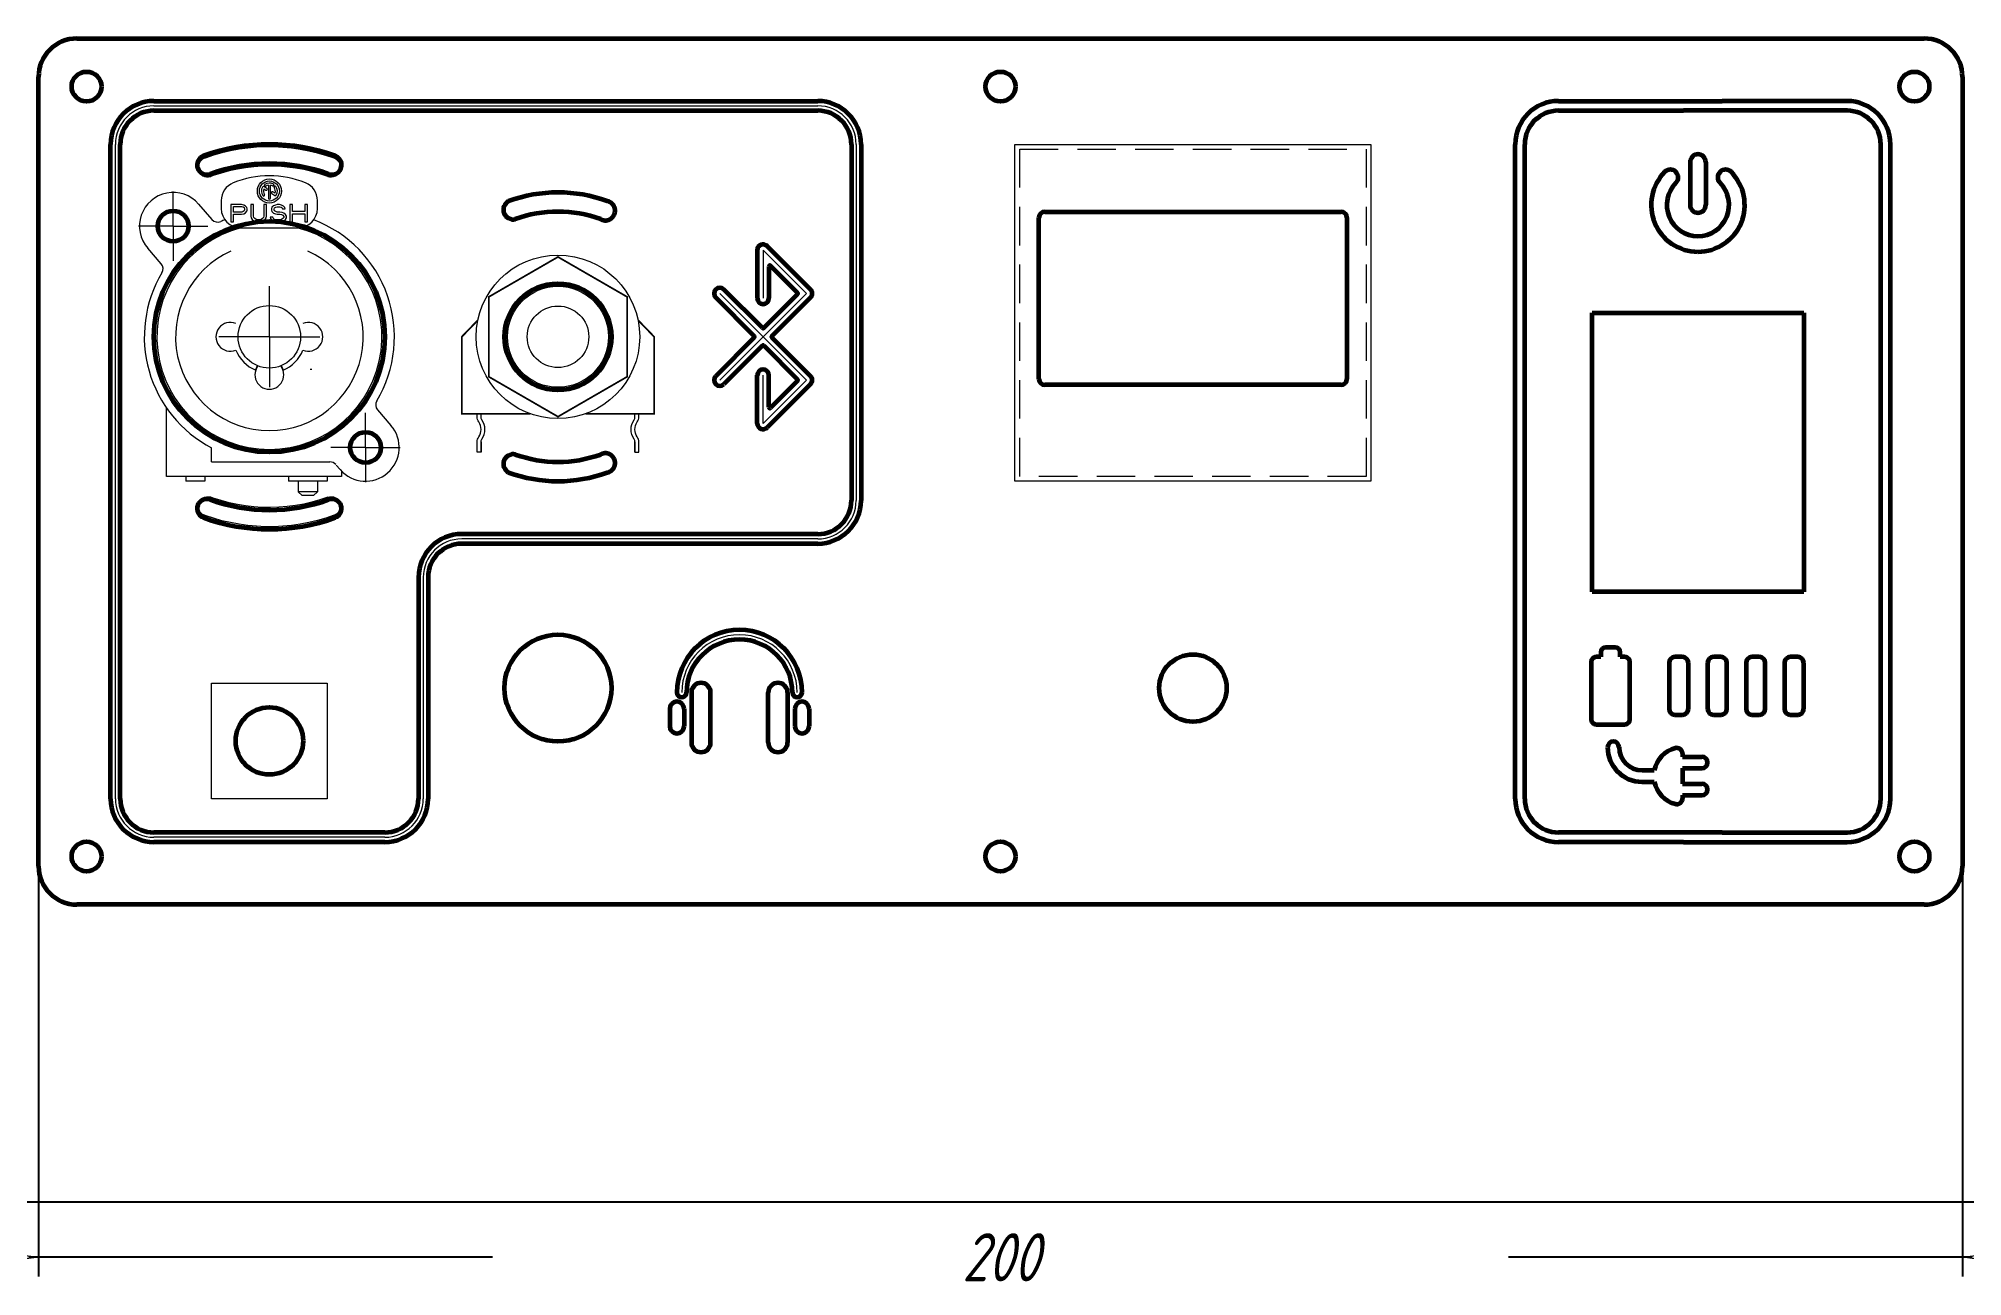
# Model space of a CAD drawing. Header units: millimetres. Extents: x -100 to 100, y -84 to 45.
import ezdxf

# ---------------------------------------------------------------- set-up
doc = ezdxf.new("R2010")
doc.units = ezdxf.units.MM
for name, pattern in [('K5LT32768', [0]), ('K5LT32769', [0]), ('K5LT32770', [0]), ('K5LT_AXLED', [19.5, 15, -1.5, 1.5, -1.5]), ('K5LT_BASIC', [0]), ('K5LT_DASHED', [6, 4, -2]), ('K5LT_THIN', [0])]:
    doc.linetypes.add(name, pattern=pattern)
doc.styles.add('KDIMTEXTSTYLE', font='GOST_AU.SHX', dxfattribs={"width": 0.96, "oblique": 15, "height": 5})
doc.dimstyles.new('KDIMSTYLE (1.00)', dxfattribs={"dimtxt": 5, "dimasz": 1, "dimexe": 2, "dimexo": 0, "dimgap": 1, "dimtad": 1, "dimtxsty": 'KDIMTEXTSTYLE', "dimsah": 1, "dimcen": 0, "dimdle": 1, "dimadec": 0, "dimazin": 0, "dimtfac": 0.667, "dimtmove": 0, "dimatfit": 3, "dimfxl": 1, "dimtvp": 1, "dimtolj": 1, "dimtzin": 0, "dimarcsym": 0})

msp = doc.modelspace()

# ---------------------------------------------------------------- blocks, each defined once
blk = doc.blocks.new('U0')
at = {"color": 7, "linetype": 'K5LT_THIN', "lineweight": 18}
for p, q in [((-88, 38), (-19, 38)), ((-92, -34), (-92, 34)), ((-15, 34), (-15, -3.000000000000012)), ((-19, -7.000000000000002), (-56, -7)), ((-60, -11), (-60, -34)), ((-64, -38), (-88, -38))]:
    blk.add_line(p, q, dxfattribs=at)
for centre, start, end in [((-88, 34), 90, 180), ((-19, 34), 0, 90), ((-19, -3.000000000000007), 270, 0), ((-55.99999999999999, -11), 90, 180), ((-88, -34), 180, 270), ((-64, -34), 270, 0)]:
    blk.add_arc(centre, 4, start, end, dxfattribs=at)
blk = doc.blocks.new('U1')
at = {"color": 7, "linetype": 'K5LT_THIN', "const_width": 0.18}
blk.add_lwpolyline([(-46.00000000000003, 22.30000000000004), (-38.81198914858922, 18.15000000000003), (-38.81198914858922, 9.849999999999966), (-46.00000000000003, 5.700000000000017), (-53.18801085141089, 9.849999999999966), (-53.18801085141089, 18.15000000000003)], close=True, dxfattribs=at)
for points in [[(-48.87228132326919, 6.000000000000028), (-56.00000000000003, 6.000000000000028), (-56.00000000000003, 14.00000000000003), (-54.32080085762749, 15.73616620394117)], [(-37.67919914237262, 15.73616620394122), (-35.99999999999997, 14.00000000000003), (-35.99999999999997, 6.000000000000028), (-43.12771867673078, 6.000000000000028)]]:
    blk.add_lwpolyline(points, dxfattribs=at)
at = {"color": 7, "linetype": 'K5LT_THIN', "lineweight": 18}
for points in [[(-54.00000000000003, 3.084409050086009), (-54.00000000000003, 2.000000000000028), (-54.40000000000003, 2.000000000000028), (-54.40000000000002, 3.084409050085924, -0.1514149044328279), (-54.24224580623074, 3.593399387059975, 0.3099355376904118), (-54.24224580623073, 5.156600612940068, -0.151414904432852), (-54.40000000000003, 5.665590949914019), (-54.40000000000003, 6.000000000000028)], [(-54.00000000000003, 2.000000000000028), (-54.00000000000004, 3.084409050085981, -0.1514149044328383), (-53.91235878123932, 3.367181459515959, 0.3099355376904345), (-53.91235878123945, 5.382818540484209, -0.1514149044327308), (-54.00000000000003, 5.665590949914332), (-54.00000000000003, 6.000000000000028)], [(-38.00000000000003, 2.000000000000028), (-38.00000000000004, 3.084409050086009, 0.1514149044328428), (-38.08764121876074, 3.367181459515963, -0.3099355376904329), (-38.08764121876078, 5.382818540484079, 0.1514149044328552), (-38.00000000000003, 5.665590949914332), (-38.00000000000003, 6.000000000000028)], [(-38.00000000000003, 3.084409050086009), (-38.00000000000003, 2.000000000000028), (-37.60000000000002, 2.000000000000028), (-37.60000000000002, 3.084409050086066, 0.151414904432812), (-37.75775419376923, 3.593399387059976, -0.3099355376904117), (-37.75775419376926, 5.15660061294002, 0.1514149044328281), (-37.60000000000002, 5.665590949914019), (-37.60000000000002, 6.000000000000028)]]:
    blk.add_lwpolyline(points, format="xyb", dxfattribs=at)
for radius in [8.500000000000055, 5.24999999999994, 3.2]:
    blk.add_circle((-46.00000000000003, 14.00000000000003), radius, dxfattribs=at)
blk = doc.blocks.new('U3')
at = {"color": 30, "linetype": 'K5LT_AXLED', "lineweight": 18, "true_color": 0xff8000}
for q in [(-75.99999999999994, 19.25000000000009), (-81.24999999999994, 14.00000000000008), (-75.99999999999994, 8.750000000000085), (-70.74999999999994, 14.00000000000009)]:
    blk.add_line((-75.99999999999994, 14.00000000000009), q, dxfattribs=at)
blk = doc.blocks.new('U4')
at = {"color": 30, "linetype": 'K5LT_AXLED', "lineweight": 18, "true_color": 0xff8000}
for q in [(-86, 29.10000000000009), (-89.6, 25.50000000000009), (-86, 21.90000000000008), (-82.4, 25.50000000000009)]:
    blk.add_line((-86, 25.50000000000009), q, dxfattribs=at)
blk = doc.blocks.new('U5')
at = {"color": 30, "linetype": 'K5LT_AXLED', "lineweight": 18, "true_color": 0xff8000}
for q in [(-65.99999999999994, 6.100000000000085), (-69.59999999999994, 2.500000000000084), (-65.99999999999994, -1.099999999999915), (-62.39999999999994, 2.500000000000086)]:
    blk.add_line((-65.99999999999994, 2.500000000000085), q, dxfattribs=at)
blk = doc.blocks.new('U6')
at = {"color": 7, "linetype": 'K5LT32770', "lineweight": 18}
for points in [[(-82.75105682729674, 32.5546259317517), (-82.94155682729667, 32.45937593175185), (-83.10030682729649, 32.33237543175173), (-83.23789032729661, 32.18420943175178), (-83.33314032729669, 31.99370868175183), (-83.39664032729667, 31.80320868175178), (-83.40722357729675, 31.60212668175174), (-83.3860568272965, 31.39045943175174), (-83.32255682729675, 31.19995868175178), (-83.21672357729659, 31.0200439317517), (-83.07914032729656, 30.87187418175185), (-82.90980682729656, 30.74487543175175), (-82.72989032729657, 30.66021068175175), (-82.52880682729648, 30.61787593175174), (-82.31714032729661, 30.61787593175174), (-82.11605632729658, 30.64962543175179), (-82.07372357729656, 30.67079193175178)], [(-69.24672357729656, 32.5546259317517), (-70.1145563272965, 32.84037668175174), (-70.99297282729668, 33.09437668175175), (-71.88197282729658, 33.30604193175176), (-72.78155682729658, 33.47537543175176), (-73.69172432729675, 33.60237593175177), (-74.60189032729664, 33.68704268175176), (-75.5120568272967, 33.73995868175174), (-76.42222432729665, 33.73995868175174), (-77.34297432729664, 33.69762593175173), (-78.25314032729676, 33.61295943175182), (-79.15272432729654, 33.48595868175184), (-80.05230682729672, 33.3166254317517), (-80.94130682729661, 33.11554343175177), (-81.81972357729666, 32.8615419317517), (-82.68755682729653, 32.57579343175175), (-82.75105682729674, 32.55462593175167)], [(-69.93463957729665, 30.67079193175172), (-69.73355757729661, 30.61787593175174), (-69.53247357729657, 30.61787593175174), (-69.33139032729656, 30.64962543175179), (-69.1408895772966, 30.72370818175179), (-68.96097282729653, 30.82954393175177), (-68.81280682729658, 30.97770993175172), (-68.70697282729662, 31.1470426817518), (-68.6328903272966, 31.33754343175175), (-68.59055757729658, 31.5386254317518), (-68.60113957729669, 31.7502926817518), (-68.65405682729653, 31.95137668175184), (-68.73872357729653, 32.1312934317518), (-68.86572282729668, 32.30062668175182), (-69.02447432729656, 32.42762543175181), (-69.20439082729655, 32.53345943175177), (-69.24672357729656, 32.55462593175179)], [(-69.93463957729665, 30.67079193175172), (-70.7601403272966, 30.94596143175178), (-71.58564082729669, 31.17879193175176), (-72.4323068272966, 31.37987743175185), (-73.28955632729668, 31.52804393175174), (-74.14680682729664, 31.64446068175184), (-75.01463957729658, 31.71854393175178), (-75.87189032729663, 31.73971143175172), (-76.73972357729673, 31.72912543175184), (-77.60755757729663, 31.66562418175178), (-78.46480682729663, 31.57037793175172), (-79.32205682729665, 31.43279343175172), (-80.16872432729662, 31.24229343175179), (-81.00480757729662, 31.0200439317517), (-81.83030682729651, 30.75546068175171), (-82.07372357729656, 30.67079193175169)], [(-82.75105682729668, -4.550540568248294), (-82.94155682729661, -4.455290568248216), (-83.10030682729644, -4.328284068248223), (-83.23789032729655, -4.180124068248261), (-83.33314032729663, -4.000207318248187), (-83.39664032729661, -3.799117318248278), (-83.40722357729669, -3.598040568248194), (-83.38605682729644, -3.386374068248216), (-83.3225568272967, -3.195867318248162), (-83.21672357729653, -3.015957318248212), (-83.0791403272965, -2.867790568248239), (-82.9098068272965, -2.740784068248246), (-82.72989032729652, -2.656124068248261), (-82.52880682729642, -2.61379056824822), (-82.31714032729656, -2.61379056824822), (-82.11605632729652, -2.645540568248208), (-82.0737235772965, -2.666700568248217)], [(-69.9346395772966, -2.666700568248217), (-70.76014032729654, -2.941874068248268), (-71.58564082729663, -3.174707318248267), (-72.43230682729654, -3.375790568248163), (-73.28955632729662, -3.52395731824825), (-74.14680682729659, -3.640374068248235), (-75.01463957729652, -3.714457318248293), (-75.87189032729657, -3.7356240682482), (-76.73972357729667, -3.72503406824822), (-77.60755757729657, -3.661540568248171), (-78.46480682729657, -3.566290568248206), (-79.32205682729659, -3.428707318248286), (-80.16872432729656, -3.238207318248243), (-81.00480757729656, -3.015957318248212), (-81.83030682729645, -2.751374068248225), (-82.0737235772965, -2.666700568248217)], [(-69.9346395772966, -2.666700568248217), (-69.73355757729655, -2.61379056824822), (-69.53247357729651, -2.61379056824822), (-69.3313903272965, -2.645540568248208), (-69.14088957729655, -2.719624068248237), (-68.96097282729647, -2.825457318248169), (-68.81280682729653, -2.973624068248256), (-68.70697282729657, -3.142957318248278), (-68.63289032729654, -3.333457318248207), (-68.59055757729652, -3.545124068248157), (-68.60113957729664, -3.746207318248167), (-68.65405682729647, -3.947297318248189), (-68.73872357729647, -4.127207318248253), (-68.86572282729662, -4.296540568248162), (-69.0244743272965, -4.423540568248228), (-69.20439082729649, -4.529374068248245), (-69.2467235772965, -4.550540568248266)], [(-69.2467235772965, -4.550540568248294), (-70.11455632729644, -4.836290568248188), (-70.99297282729663, -5.090290568248207), (-71.88197282729652, -5.301957318248157), (-72.78155682729653, -5.471290568248293), (-73.6917243272967, -5.598290568248245), (-74.60189032729659, -5.682957318248242), (-75.51205682729665, -5.735874068248251), (-76.42222432729659, -5.735874068248251), (-77.34297432729659, -5.69354056824821), (-78.2531403272967, -5.608874068248184), (-79.15272432729648, -5.481874068248231), (-80.05230682729666, -5.312534068248198), (-80.94130682729656, -5.111457318248227), (-81.8197235772966, -4.857450568248197), (-82.68755682729648, -4.571707318248201), (-82.75105682729668, -4.550540568248124)]]:
    blk.add_lwpolyline(points, dxfattribs=at)
blk = doc.blocks.new('U2')
at = {"color": 7, "linetype": 'K5LT32768', "lineweight": 18}
for p, q in [((-81, 28.15075350000009), (-81, 27.33455500000011)), ((-76.5857785, 29.36791850000009), (-76.36700149999996, 29.24160750000007)), ((-76.262835, 29.42202950000009), (-76.57939349999998, 29.60479450000011)), ((-76.10416649999996, 29.76625850000008), (-76.10416649999996, 28.4208335000001)), ((-75.89583299999998, 28.4208335000001), (-75.89583299999998, 29.76625850000008)), ((-75.73633799999999, 28.8774935000001), (-75.42060650000002, 28.69520600000007)), ((-75.414221, 28.93208200000009), (-75.63217149999997, 29.05791550000009)), ((-71, 27.33455500000011), (-71, 28.15075350000009)), ((-83.3588805, 27.79662550000009), (-81.96333250000004, 26.19174600000011)), ((-80, 27.73455500000009), (-80, 25.93455500000007)), ((-78.89974999999998, 27.73455500000009), (-80, 27.73455500000009)), ((-79.72493749999995, 26.96859750000007), (-79.72493749999995, 27.5430655000001)), ((-79.72493749999995, 27.5430655000001), (-78.853906, 27.5430655000001)), ((-78.853906, 26.96859750000007), (-79.72493749999995, 26.96859750000007)), ((-79.72493749999995, 25.93455500000007), (-79.72493749999995, 26.73881050000008)), ((-79.72493749999995, 26.73881050000008), (-78.89974999999998, 26.73881050000008)), ((-78.67053099999998, 27.69625700000009), (-78.89974999999998, 27.73455500000009)), ((-78.89974999999998, 26.73881050000008), (-78.67053099999998, 26.77710800000008)), ((-78.853906, 27.5430655000001), (-78.71637500000003, 27.5047680000001)), ((-78.71637500000003, 27.00689550000007), (-78.853906, 26.96859750000007)), ((-78.71637500000003, 27.5047680000001), (-78.6246875, 27.4281720000001)), ((-78.6246875, 27.08349100000009), (-78.71637500000003, 27.00689550000007)), ((-78.48715599999997, 27.58136350000009), (-78.67053099999998, 27.69625700000009)), ((-78.67053099999998, 26.77710800000008), (-78.48715599999997, 26.89200200000008)), ((-78.6246875, 27.4281720000001), (-78.5788435, 27.31327850000011)), ((-78.5788435, 27.19838500000009), (-78.6246875, 27.08349100000009)), ((-78.5788435, 27.31327850000011), (-78.5788435, 27.19838500000009)), ((-78.349625, 27.4281720000001), (-78.48715599999997, 27.58136350000009)), ((-78.48715599999997, 26.89200200000008), (-78.349625, 27.0451935000001)), ((-78.30378100000001, 27.31327850000011), (-78.349625, 27.4281720000001)), ((-78.349625, 27.0451935000001), (-78.30378100000001, 27.16008700000009)), ((-78.30378100000001, 27.16008700000009), (-78.30378100000001, 27.31327850000011)), ((-77.93703099999999, 27.73455500000009), (-77.93703099999999, 26.5473210000001)), ((-77.6619685, 27.73455500000009), (-77.93703099999999, 27.73455500000009)), ((-77.93703099999999, 26.5473210000001), (-77.8911875, 26.35583150000011)), ((-77.8911875, 26.35583150000011), (-77.79950000000002, 26.20264000000009)), ((-77.79950000000002, 26.20264000000009), (-77.61612499999995, 26.0494485000001)), ((-77.6619685, 26.5473210000001), (-77.6619685, 27.73455500000009)), ((-77.61612499999995, 26.3941295000001), (-77.6619685, 26.5473210000001)), ((-77.52443750000003, 26.27923600000008), (-77.61612499999995, 26.3941295000001)), ((-77.61612499999995, 26.0494485000001), (-77.43275, 25.97285300000007)), ((-77.38690600000001, 26.20264000000009), (-77.52443750000003, 26.27923600000008)), ((-77.203531, 26.16434250000009), (-77.38690600000001, 26.20264000000009)), ((-77.02015599999999, 26.16434250000009), (-77.203531, 26.16434250000009)), ((-76.83678100000003, 26.20264000000009), (-77.02015599999999, 26.16434250000009)), ((-76.69925, 26.27923600000008), (-76.83678100000003, 26.20264000000009)), ((-76.79093749999998, 25.97285300000007), (-76.60756250000003, 26.0494485000001)), ((-76.60756250000003, 26.3941295000001), (-76.69925, 26.27923600000008)), ((-76.56171849999998, 26.5473210000001), (-76.60756250000003, 26.3941295000001)), ((-76.60756250000003, 26.0494485000001), (-76.42418749999996, 26.20264000000009)), ((-76.56171849999998, 27.73455500000009), (-76.56171849999998, 26.5473210000001)), ((-76.286656, 27.73455500000009), (-76.56171849999998, 27.73455500000009)), ((-76.42418749999996, 26.20264000000009), (-76.33249999999998, 26.35583150000011)), ((-76.33249999999998, 26.35583150000011), (-76.286656, 26.5473210000001)), ((-76.286656, 26.5473210000001), (-76.286656, 27.73455500000009)), ((-75.91990600000003, 26.4324275000001), (-75.87406249999998, 26.27923600000008)), ((-75.64484350000004, 26.4324275000001), (-75.91990600000003, 26.4324275000001)), ((-75.87406249999998, 26.27923600000008), (-75.73653099999996, 26.08774650000009)), ((-75.73653099999996, 27.4664700000001), (-75.782375, 27.31327850000011)), ((-75.782375, 27.31327850000011), (-75.782375, 27.16008700000009)), ((-75.782375, 27.16008700000009), (-75.73653099999996, 27.00689550000007)), ((-75.553156, 27.61966150000009), (-75.73653099999996, 27.4664700000001)), ((-75.73653099999996, 27.00689550000007), (-75.553156, 26.85370400000008)), ((-75.73653099999996, 26.08774650000009), (-75.50731249999995, 25.97285300000007)), ((-75.59899999999999, 26.31753400000011), (-75.64484350000004, 26.4324275000001)), ((-75.46146849999997, 26.20264000000009), (-75.59899999999999, 26.31753400000011)), ((-75.36978099999999, 27.69625700000009), (-75.553156, 27.61966150000009)), ((-75.553156, 26.85370400000008), (-75.36978099999999, 26.77710800000008)), ((-75.50731249999995, 27.27498050000008), (-75.46146849999997, 27.38987400000011)), ((-75.50731249999995, 27.19838500000009), (-75.50731249999995, 27.27498050000008)), ((-75.46146849999997, 27.08349100000009), (-75.50731249999995, 27.19838500000009)), ((-75.46146849999997, 27.38987400000011), (-75.3239375, 27.4664700000001)), ((-75.3239375, 27.00689550000007), (-75.46146849999997, 27.08349100000009)), ((-75.27809350000001, 26.16434250000009), (-75.46146849999997, 26.20264000000009)), ((-75.18640599999998, 27.73455500000009), (-75.36978099999999, 27.69625700000009)), ((-75.36978099999999, 26.77710800000008), (-75.18640599999998, 26.73881050000008)), ((-75.3239375, 27.4664700000001), (-75.18640599999998, 27.5047680000001)), ((-75.18640599999998, 26.96859750000007), (-75.3239375, 27.00689550000007)), ((-74.91134349999999, 26.16434250000009), (-75.27809350000001, 26.16434250000009)), ((-74.95718749999997, 27.73455500000009), (-75.18640599999998, 27.73455500000009)), ((-75.18640599999998, 27.5047680000001), (-74.91134349999999, 27.5047680000001)), ((-74.91134349999999, 26.96859750000007), (-75.18640599999998, 26.96859750000007)), ((-75.18640599999998, 26.73881050000008), (-74.91134349999999, 26.73881050000008)), ((-74.72796850000003, 27.69625700000009), (-74.95718749999997, 27.73455500000009)), ((-74.91134349999999, 27.5047680000001), (-74.77381250000002, 27.4664700000001)), ((-74.68212499999998, 26.93029950000007), (-74.91134349999999, 26.96859750000007)), ((-74.91134349999999, 26.73881050000008), (-74.72796850000003, 26.70051250000009)), ((-74.72796850000003, 26.20264000000009), (-74.91134349999999, 26.16434250000009)), ((-74.77381250000002, 27.4664700000001), (-74.68212499999998, 27.38987400000011)), ((-74.54459349999996, 27.58136350000009), (-74.72796850000003, 27.69625700000009)), ((-74.72796850000003, 26.70051250000009), (-74.59043750000001, 26.62391650000009)), ((-74.59043750000001, 26.27923600000008), (-74.72796850000003, 26.20264000000009)), ((-74.68212499999998, 27.38987400000011), (-74.636281, 27.31327850000011)), ((-74.49875000000003, 26.85370400000008), (-74.68212499999998, 26.93029950000007)), ((-74.68212499999998, 25.97285300000007), (-74.49875000000003, 26.0494485000001)), ((-74.636281, 27.31327850000011), (-74.3612185, 27.31327850000011)), ((-74.59043750000001, 26.62391650000009), (-74.49875000000003, 26.5090230000001)), ((-74.49875000000003, 26.3941295000001), (-74.59043750000001, 26.27923600000008)), ((-74.4070625, 27.4281720000001), (-74.54459349999996, 27.58136350000009)), ((-74.31537499999996, 26.70051250000009), (-74.49875000000003, 26.85370400000008)), ((-74.49875000000003, 26.5090230000001), (-74.49875000000003, 26.3941295000001)), ((-74.49875000000003, 26.0494485000001), (-74.31537499999996, 26.20264000000009)), ((-74.3612185, 27.31327850000011), (-74.4070625, 27.4281720000001)), ((-74.22368749999998, 26.5473210000001), (-74.31537499999996, 26.70051250000009)), ((-74.31537499999996, 26.20264000000009), (-74.22368749999998, 26.35583150000011)), ((-74.22368749999998, 26.35583150000011), (-74.22368749999998, 26.5473210000001)), ((-73.85693699999996, 27.73455500000009), (-73.85693699999996, 25.93455500000007)), ((-73.58187500000003, 27.73455500000009), (-73.85693699999996, 27.73455500000009)), ((-73.58187500000003, 27.00689550000007), (-73.58187500000003, 27.73455500000009)), ((-72.29825, 27.00689550000007), (-73.58187500000003, 27.00689550000007)), ((-73.58187500000003, 25.93455500000007), (-73.58187500000003, 26.77710800000008)), ((-73.58187500000003, 26.77710800000008), (-72.29825, 26.77710800000008)), ((-72.29825, 27.73455500000009), (-72.29825, 27.00689550000007)), ((-72.02318700000001, 27.73455500000009), (-72.29825, 27.73455500000009)), ((-72.29825, 26.77710800000008), (-72.29825, 25.93455500000007)), ((-72.02318700000001, 25.93455500000007), (-72.02318700000001, 27.73455500000009)), ((-80, 25.93455500000007), (-79.72493749999995, 25.93455500000007)), ((-79, 25.33455500000011), (-73, 25.33455500000011)), ((-77.43275, 25.97285300000007), (-77.203531, 25.93455500000007)), ((-77.203531, 25.93455500000007), (-77.02015599999999, 25.93455500000007)), ((-77.02015599999999, 25.93455500000007), (-76.79093749999998, 25.97285300000007)), ((-75.50731249999995, 25.97285300000007), (-75.27809350000001, 25.93455500000007)), ((-75.27809350000001, 25.93455500000007), (-74.91134349999999, 25.93455500000007)), ((-74.91134349999999, 25.93455500000007), (-74.68212499999998, 25.97285300000007)), ((-73.85693699999996, 25.93455500000007), (-73.58187500000003, 25.93455500000007)), ((-72.29825, 25.93455500000007), (-72.02318700000001, 25.93455500000007)), ((-87.24557149999998, 21.5984945000001), (-88.641119, 23.20337450000008)), ((-71.59999999999991, 10.60000000000011), (-71.74999999999994, 10.60000000000011)), ((-86.69999999999993, -0.4999999999999147), (-86.69999999999993, 6.6169115000001)), ((-64.75442799999996, 6.40150550000007), (-63.35888049999994, 4.79662550000009)), ((-81.99999999999994, 1.000000000000085), (-81.99999999999994, 2.500000000000085)), ((-81.99999999999994, 1.000000000000085), (-69.69834149999997, 1.000000000000085)), ((-68.64111899999995, 0.2033745000000806), (-69.04580599999997, 0.6687645000000941)), ((-68.49999999999994, 0.0505105000000867), (-68.49999999999994, -0.4999999999999147)), ((-68.49999999999994, -0.4999999999999147), (-86.69999999999993, -0.4999999999999147)), ((-84.69999999999993, -0.4999999999999147), (-84.69999999999993, -0.9999999999999147)), ((-82.70015449999994, -0.9999999999999147), (-84.69984499999993, -0.9999999999999147)), ((-82.69999999999993, -0.4999999999999147), (-82.69999999999993, -0.9999999999999147)), ((-73.99999999999994, -0.4999999999999147), (-73.99999999999994, -0.9999999999999147)), ((-70.00015899999994, -0.9999999999999147), (-73.99984049999995, -0.9999999999999147)), ((-72.99999999999994, -0.9999999999999147), (-72.99999999999994, -2.099999999999909)), ((-70.99999999999994, -0.9999999999999147), (-70.99999999999994, -2.099999999999909)), ((-69.99999999999994, -0.4999999999999147), (-69.99999999999994, -0.9999999999999147)), ((-70.99999999999994, -2.099999999999909), (-72.99999999999994, -2.099999999999909)), ((-72.99999999999994, -2.099999999999909), (-72.59999999999991, -2.499999999999915)), ((-71.40020649999997, -2.499999999999915), (-72.59979299999998, -2.499999999999915)), ((-70.99999999999994, -2.099999999999909), (-71.39999999999998, -2.499999999999915))]:
    blk.add_line(p, q, dxfattribs=at)
at = {"color": 9, "linetype": 'K5LT32769', "true_color": 0xc0c0c0, "const_width": 0.18}
for points in [[(-77.42117449999995, 10.52983900000009), (-77.4206744999999, 10.53133900000009), (-77.42017449999992, 10.53283900000011), (-77.41967449999993, 10.53433900000007), (-77.41917449999994, 10.5358390000001), (-77.41867449999995, 10.53733900000009), (-77.41817449999996, 10.53833900000009), (-77.41717449999993, 10.53983900000009), (-77.41667449999994, 10.54133900000008), (-77.4161744999999, 10.5428390000001), (-77.41567449999991, 10.54433900000009), (-77.41517449999992, 10.54583900000009), (-77.41467449999993, 10.54733900000011), (-77.41417449999994, 10.54883900000007), (-77.41367449999996, 10.55033900000009), (-77.41317449999997, 10.55183900000009), (-77.41267449999998, 10.55333900000008), (-77.41217449999994, 10.5548390000001), (-77.4111744999999, 10.55633900000009), (-77.41067449999991, 10.55783900000009), (-77.41017449999993, 10.55933900000011), (-77.40967449999994, 10.56083900000007), (-77.40917449999995, 10.56233900000009), (-77.40867449999996, 10.56333900000007), (-77.40817449999997, 10.56483900000009), (-77.40767449999993, 10.56633900000008), (-77.40717449999994, 10.56783900000008), (-77.40667449999995, 10.5693390000001), (-77.40567449999992, 10.57083900000009), (-77.40517449999993, 10.57233900000008), (-77.40467449999994, 10.57383900000011), (-77.40417449999995, 10.57533900000007), (-77.40367449999997, 10.57683900000009), (-77.40317449999998, 10.57833900000008), (-77.40267449999993, 10.57983900000008), (-77.40217449999994, 10.5813390000001), (-77.4016744999999, 10.58283900000009), (-77.40067449999992, 10.58433900000009), (-77.40017449999993, 10.58533900000009), (-77.39967449999995, 10.58683900000008), (-77.39917449999996, 10.5883390000001), (-77.39867449999997, 10.58983900000007), (-77.39817449999993, 10.59133900000009), (-77.39767449999994, 10.59283900000008), (-77.39717449999995, 10.59433900000008), (-77.39617449999992, 10.5958390000001), (-77.39567449999993, 10.59733900000009), (-77.39517449999994, 10.59883900000008), (-77.39467449999995, 10.6003390000001), (-77.39417449999996, 10.60183900000007), (-77.39367449999997, 10.60333900000009), (-77.39317449999993, 10.60483900000008), (-77.3921744999999, 10.60583900000009), (-77.39167449999991, 10.60733900000011), (-77.39117449999992, 10.60883900000007), (-77.39067449999993, 10.6103390000001), (-77.39017449999994, 10.61183900000009), (-77.38967449999996, 10.61333900000008), (-77.38917449999997, 10.6148390000001), (-77.38817449999993, 10.6163390000001), (-77.38767449999995, 10.61783900000009), (-77.3871744999999, 10.61933900000011), (-77.38667449999991, 10.62083900000007), (-77.38617449999992, 10.6223390000001), (-77.38567449999994, 10.62383900000009), (-77.38517449999995, 10.62483900000009), (-77.38417449999997, 10.62633900000009), (-77.38367449999993, 10.62783900000008), (-77.38317449999994, 10.6293390000001), (-77.38267449999995, 10.63083900000009), (-77.3821744999999, 10.63233900000009), (-77.38167449999992, 10.63383900000011), (-77.38117449999993, 10.63533900000007), (-77.38017449999995, 10.63683900000009), (-77.37967449999996, 10.63833900000009), (-77.37917449999998, 10.63983900000008), (-77.37867449999993, 10.6413390000001), (-77.37817449999994, 10.64233900000008), (-77.3776744999999, 10.6438390000001), (-77.37667449999992, 10.64533900000009), (-77.37617449999993, 10.64683900000009), (-77.37567449999995, 10.64833900000011), (-77.37517449999996, 10.64983900000007), (-77.37467449999997, 10.65133900000009), (-77.37417449999992, 10.65283900000009), (-77.37317449999995, 10.65433900000008), (-77.3726744999999, 10.6558390000001), (-77.37217449999991, 10.65733900000009), (-77.37167449999993, 10.6583390000001), (-77.37117449999994, 10.65983900000009), (-77.37017449999996, 10.66133900000008), (-77.36967449999997, 10.6628390000001), (-77.36917449999993, 10.66433900000007), (-77.36867449999994, 10.66583900000009), (-77.36817449999995, 10.66733900000008), (-77.36767449999991, 10.66883900000008), (-77.36667449999993, 10.6703390000001), (-77.36617449999994, 10.67183900000009), (-77.36567449999995, 10.67333900000008), (-77.36517449999997, 10.67433900000009), (-77.36467449999998, 10.67583900000008), (-77.36367449999995, 10.6773390000001), (-77.3631744999999, 10.6788390000001), (-77.36267449999991, 10.68033900000009), (-77.36217449999992, 10.68183900000011), (-77.36167449999994, 10.68333900000007), (-77.36067449999996, 10.6848390000001), (-77.36017449999997, 10.68633900000009), (-77.35967449999993, 10.68783900000008), (-77.35917449999994, 10.68883900000009), (-77.35867449999995, 10.69033900000008), (-77.35767449999992, 10.6918390000001), (-77.35717449999993, 10.69333900000009), (-77.35667449999994, 10.69483900000009), (-77.35617449999995, 10.69633900000011), (-77.35567449999996, 10.69783900000007), (-77.35467449999993, 10.69933900000009), (-77.35417449999994, 10.70083900000009), (-77.3536744999999, 10.70183900000009), (-77.35317449999991, 10.70333900000008), (-77.35267449999992, 10.70483900000008), (-77.35167449999994, 10.7063390000001), (-77.35117449999996, 10.70783900000009), (-77.35067449999997, 10.70933900000009), (-77.35017449999998, 10.71083900000011), (-77.34967449999994, 10.71233900000007), (-77.3486744999999, 10.71383900000009), (-77.34817449999991, 10.71533900000009), (-77.34767449999993, 10.71633900000009), (-77.34717449999994, 10.71783900000008), (-77.34617449999996, 10.71933900000008), (-77.34567449999997, 10.7208390000001), (-77.34517449999993, 10.72233900000009), (-77.34467449999994, 10.72383900000008), (-77.34417449999995, 10.7253390000001), (-77.34317449999992, 10.72683900000007), (-77.34267449999993, 10.72833900000009), (-77.34217449999994, 10.7293390000001), (-77.34167449999995, 10.73083900000009), (-77.34067449999998, 10.73233900000011), (-77.34017449999993, 10.73383900000007), (-77.33967449999994, 10.7353390000001), (-77.3391744999999, 10.73683900000009), (-77.33867449999991, 10.73833900000008), (-77.33767449999993, 10.7398390000001), (-77.33717449999995, 10.7413390000001), (-77.33667449999996, 10.7423390000001), (-77.33617449999997, 10.74383900000009), (-77.33517449999994, 10.74533900000009), (-77.33467449999995, 10.74683900000011), (-77.3341744999999, 10.74833900000007), (-77.33367449999992, 10.74983900000009), (-77.33267449999994, 10.75133900000009), (-77.33217449999995, 10.75283900000008), (-77.33167449999996, 10.75383900000008), (-77.33117449999997, 10.75533900000008), (-77.33017449999994, 10.7568390000001), (-77.3296744999999, 10.75833900000009), (-77.32917449999991, 10.75983900000008), (-77.32867449999992, 10.76133900000011), (-77.32767449999994, 10.76283900000007), (-77.32717449999996, 10.76433900000009), (-77.32667449999997, 10.76533900000007), (-77.32617449999998, 10.76683900000009), (-77.32517449999995, 10.76833900000008), (-77.3246744999999, 10.76983900000008), (-77.32417449999991, 10.7713390000001), (-77.32367449999992, 10.77283900000009), (-77.32267449999995, 10.77433900000008), (-77.32217449999996, 10.7758390000001), (-77.32167449999997, 10.77683900000008), (-77.32117449999993, 10.7783390000001), (-77.32017449999995, 10.77983900000009), (-77.3196744999999, 10.78133900000009), (-77.31917449999992, 10.78283900000011), (-77.31817449999994, 10.78433900000007), (-77.31767449999995, 10.7858390000001), (-77.31717449999996, 10.78733900000009), (-77.31667449999998, 10.78833900000009), (-77.31567449999994, 10.78983900000009), (-77.3151744999999, 10.79133900000008), (-77.31467449999991, 10.7928390000001), (-77.31417449999992, 10.79433900000009), (-77.31317449999995, 10.79583900000009), (-77.31267449999996, 10.79733900000011), (-77.31217449999997, 10.79833900000008), (-77.31117449999994, 10.79983900000011), (-77.31067449999995, 10.80133900000007), (-77.3101744999999, 10.80283900000009), (-77.30967449999991, 10.80433900000008), (-77.30867449999994, 10.80583900000008), (-77.30817449999995, 10.8073390000001), (-77.30767449999996, 10.80883900000009), (-77.30667449999993, 10.8098390000001), (-77.30617449999994, 10.81133900000009), (-77.30567449999995, 10.81283900000008), (-77.30517449999991, 10.8143390000001), (-77.30417449999993, 10.8158390000001), (-77.30367449999994, 10.81733900000009), (-77.30317449999995, 10.81883900000011), (-77.30217449999998, 10.81983900000009), (-77.30167449999993, 10.82133900000011), (-77.30117449999995, 10.82283900000007), (-77.3006744999999, 10.82433900000009), (-77.29967449999992, 10.82583900000009), (-77.29917449999994, 10.82733900000008), (-77.29867449999995, 10.8288390000001), (-77.29767449999997, 10.82983900000008), (-77.29717449999993, 10.8313390000001), (-77.29667449999994, 10.83283900000009), (-77.2956744999999, 10.83433900000009), (-77.29517449999992, 10.83583900000011), (-77.29467449999993, 10.83733900000007), (-77.29417449999994, 10.83883900000009), (-77.29317449999996, 10.83983900000007), (-77.29267449999998, 10.84133900000009), (-77.29217449999993, 10.84283900000008), (-77.2911744999999, 10.84433900000008), (-77.29067449999991, 10.8458390000001), (-77.29017449999992, 10.84733900000009), (-77.28917449999994, 10.8483390000001), (-77.28867449999996, 10.84983900000009), (-77.28817449999997, 10.85133900000008), (-77.28717449999994, 10.8528390000001), (-77.28667449999995, 10.8543390000001), (-77.2861744999999, 10.85583900000009), (-77.28517449999993, 10.85733900000011), (-77.28467449999994, 10.85833900000009), (-77.28417449999995, 10.85983900000011), (-77.28367449999996, 10.86133900000007), (-77.28267449999993, 10.86283900000009), (-77.28217449999994, 10.86433900000009), (-77.28167449999995, 10.86583900000008), (-77.28067449999992, 10.86683900000008), (-77.28017449999993, 10.86833900000008), (-77.27967449999994, 10.8698390000001), (-77.27867449999997, 10.87133900000009), (-77.27817449999998, 10.87283900000008), (-77.27767449999993, 10.87433900000011), (-77.2766744999999, 10.87583900000007), (-77.27617449999991, 10.8768390000001), (-77.27567449999992, 10.8783390000001), (-77.27467449999995, 10.87983900000009), (-77.27417449999996, 10.88133900000011), (-77.27367449999997, 10.88283900000008), (-77.27267449999994, 10.8843390000001), (-77.27217449999995, 10.88533900000007), (-77.2716744999999, 10.88683900000009), (-77.27067449999993, 10.88833900000009), (-77.27017449999994, 10.88983900000008), (-77.26967449999995, 10.8913390000001), (-77.26867449999997, 10.89283900000009), (-77.26817449999993, 10.8938390000001), (-77.26767449999994, 10.89533900000009), (-77.26667449999991, 10.89683900000009), (-77.26617449999992, 10.89833900000011), (-77.26517449999994, 10.89983900000007), (-77.26467449999996, 10.90133900000009), (-77.26417449999997, 10.90233900000007), (-77.26317449999993, 10.90383900000009), (-77.26267449999995, 10.90533900000008), (-77.2621744999999, 10.90683900000008), (-77.26117449999992, 10.9083390000001), (-77.26067449999994, 10.90983900000009), (-77.26017449999995, 10.9108390000001), (-77.25917449999997, 10.91233900000009), (-77.25867449999993, 10.91383900000008), (-77.25817449999994, 10.9153390000001), (-77.2571744999999, 10.9168390000001), (-77.25667449999992, 10.91833900000009), (-77.25617449999993, 10.91933900000009), (-77.25517449999995, 10.92083900000009), (-77.25467449999996, 10.92233900000011), (-77.25367449999993, 10.92383900000007), (-77.25317449999994, 10.92533900000009), (-77.2526744999999, 10.92633900000007), (-77.25167449999992, 10.92783900000009), (-77.25117449999993, 10.92933900000008), (-77.25067449999995, 10.93083900000008), (-77.24967449999997, 10.9323390000001), (-77.24917449999992, 10.93383900000009), (-77.24817449999995, 10.9348390000001), (-77.2476744999999, 10.93633900000009), (-77.24717449999991, 10.93783900000008), (-77.24617449999994, 10.9393390000001), (-77.24567449999995, 10.9408390000001), (-77.24517449999996, 10.94233900000009), (-77.24417449999993, 10.94333900000009), (-77.24367449999994, 10.94483900000009), (-77.24267449999991, 10.94633900000011), (-77.24217449999992, 10.94783900000007), (-77.24167449999993, 10.94933900000009), (-77.24067449999995, 10.95033900000007), (-77.24017449999997, 10.95183900000009), (-77.23967449999998, 10.95333900000008), (-77.23867449999995, 10.95483900000008), (-77.2381744999999, 10.9563390000001), (-77.23717449999992, 10.95783900000009), (-77.23667449999994, 10.9588390000001), (-77.23617449999995, 10.96033900000009), (-77.23517449999997, 10.96183900000008), (-77.23467449999993, 10.9633390000001), (-77.23367449999995, 10.96483900000007), (-77.2331744999999, 10.9658390000001), (-77.23267449999992, 10.96733900000009), (-77.23167449999994, 10.96883900000009), (-77.23117449999995, 10.97033900000011), (-77.23017449999998, 10.97183900000007), (-77.22967449999993, 10.97283900000011), (-77.22917449999994, 10.97433900000007), (-77.22817449999991, 10.97583900000009), (-77.22767449999992, 10.97733900000009), (-77.22667449999994, 10.97883900000008), (-77.22617449999996, 10.97983900000008), (-77.22567449999997, 10.98133900000008), (-77.22467449999994, 10.9828390000001), (-77.22417449999995, 10.98433900000009), (-77.22317449999991, 10.98583900000008), (-77.22267449999993, 10.98683900000009), (-77.22217449999994, 10.98833900000008)], [(-74.77817449999998, 10.98833900000008), (-74.77717449999994, 10.98683900000009), (-74.7766744999999, 10.98583900000008), (-74.77567449999992, 10.98433900000009), (-74.77517449999993, 10.9828390000001), (-74.77467449999995, 10.98133900000008), (-74.77367449999997, 10.97983900000008), (-74.77317449999993, 10.97883900000008), (-74.77217449999995, 10.97733900000009), (-74.7716744999999, 10.97583900000009), (-74.77117449999992, 10.97433900000007), (-74.77017449999994, 10.97283900000011), (-74.76967449999995, 10.97183900000007), (-74.76867449999997, 10.97033900000011), (-74.76817449999993, 10.96883900000009), (-74.76767449999994, 10.96733900000009), (-74.76667449999991, 10.9658390000001), (-74.76617449999992, 10.96483900000007), (-74.76517449999994, 10.9633390000001), (-74.76467449999996, 10.96183900000008), (-74.76417449999997, 10.96033900000009), (-74.76317449999993, 10.9588390000001), (-74.76267449999995, 10.95783900000009), (-74.7621744999999, 10.9563390000001), (-74.76117449999992, 10.95483900000008), (-74.76067449999994, 10.95333900000008), (-74.75967449999996, 10.95183900000009), (-74.75917449999997, 10.95033900000007), (-74.75867449999993, 10.94933900000009), (-74.75767449999995, 10.94783900000007), (-74.7571744999999, 10.94633900000011), (-74.75617449999993, 10.94483900000009), (-74.75567449999994, 10.94333900000009), (-74.75517449999995, 10.94233900000009), (-74.75417449999998, 10.9408390000001), (-74.75367449999993, 10.9393390000001), (-74.75317449999994, 10.93783900000008), (-74.75217449999991, 10.93633900000009), (-74.75167449999992, 10.9348390000001), (-74.75067449999995, 10.93383900000009), (-74.75017449999996, 10.9323390000001), (-74.74967449999997, 10.93083900000008), (-74.74867449999994, 10.92933900000008), (-74.74817449999995, 10.92783900000009), (-74.7476744999999, 10.92633900000007), (-74.74667449999993, 10.92533900000009), (-74.74617449999994, 10.92383900000007), (-74.74567449999995, 10.92233900000011), (-74.74467449999997, 10.92083900000009), (-74.74417449999993, 10.91933900000009), (-74.74317449999995, 10.91833900000009), (-74.74267449999991, 10.9168390000001), (-74.74217449999992, 10.9153390000001), (-74.74117449999994, 10.91383900000008), (-74.74067449999995, 10.91233900000009), (-74.74017449999997, 10.9108390000001), (-74.73917449999993, 10.90983900000009), (-74.73867449999995, 10.9083390000001), (-74.7381744999999, 10.90683900000008), (-74.73717449999992, 10.90533900000008), (-74.73667449999994, 10.90383900000009), (-74.73617449999995, 10.90233900000007), (-74.73517449999997, 10.90133900000009), (-74.73467449999993, 10.89983900000007), (-74.73367449999995, 10.89833900000011), (-74.7331744999999, 10.89683900000009), (-74.73267449999992, 10.89533900000009), (-74.73167449999994, 10.8938390000001), (-74.73117449999995, 10.89283900000009), (-74.73067449999996, 10.8913390000001), (-74.72967449999993, 10.88983900000008), (-74.72917449999994, 10.88833900000009), (-74.7286744999999, 10.88683900000009), (-74.72767449999992, 10.88533900000007), (-74.72717449999993, 10.8843390000001), (-74.72667449999994, 10.88283900000008), (-74.72567449999997, 10.88133900000011), (-74.72517449999998, 10.87983900000009), (-74.72467449999994, 10.8783390000001), (-74.7236744999999, 10.8768390000001), (-74.72317449999991, 10.87583900000007), (-74.72267449999993, 10.87433900000011), (-74.72167449999995, 10.87283900000008), (-74.72117449999996, 10.87133900000009), (-74.72067449999997, 10.8698390000001), (-74.71967449999994, 10.86833900000008), (-74.71917449999995, 10.86683900000008), (-74.7186744999999, 10.86583900000008), (-74.71767449999993, 10.86433900000009), (-74.71717449999994, 10.86283900000009), (-74.71667449999995, 10.86133900000007), (-74.71567449999998, 10.85983900000011), (-74.71517449999993, 10.85833900000009), (-74.71467449999994, 10.85733900000011), (-74.71367449999991, 10.85583900000009), (-74.71317449999992, 10.8543390000001), (-74.71267449999993, 10.8528390000001), (-74.71217449999995, 10.85133900000008), (-74.71117449999997, 10.84983900000009), (-74.71067449999993, 10.8483390000001), (-74.71017449999994, 10.84733900000009), (-74.7091744999999, 10.8458390000001), (-74.70867449999992, 10.84433900000008), (-74.70817449999993, 10.84283900000008), (-74.70717449999995, 10.84133900000009), (-74.70667449999996, 10.83983900000007), (-74.70617449999997, 10.83883900000009), (-74.70517449999994, 10.83733900000007), (-74.7046744999999, 10.83583900000011), (-74.70417449999991, 10.83433900000009), (-74.70367449999992, 10.83283900000009), (-74.70267449999994, 10.8313390000001), (-74.70217449999996, 10.82983900000008), (-74.70167449999997, 10.8288390000001), (-74.70067449999993, 10.82733900000008), (-74.70017449999995, 10.82583900000009), (-74.6996744999999, 10.82433900000009), (-74.69867449999992, 10.82283900000007), (-74.69817449999994, 10.82133900000011), (-74.69767449999995, 10.81983900000009), (-74.69717449999996, 10.81883900000011), (-74.69617449999993, 10.81733900000009), (-74.69567449999994, 10.8158390000001), (-74.69517449999995, 10.8143390000001), (-74.69417449999992, 10.81283900000008), (-74.69367449999993, 10.81133900000009), (-74.69317449999994, 10.8098390000001), (-74.69267449999995, 10.80883900000009), (-74.69167449999998, 10.8073390000001), (-74.69117449999993, 10.80583900000008), (-74.69067449999994, 10.80433900000008), (-74.68967449999991, 10.80283900000009), (-74.68917449999992, 10.80133900000007), (-74.68867449999993, 10.79983900000011), (-74.68817449999995, 10.79833900000008), (-74.68717449999997, 10.79733900000011), (-74.68667449999992, 10.79583900000009), (-74.68617449999994, 10.79433900000009), (-74.6851744999999, 10.7928390000001), (-74.68467449999991, 10.79133900000008), (-74.68417449999993, 10.78983900000009), (-74.68367449999994, 10.78833900000009), (-74.68267449999996, 10.78733900000009), (-74.68217449999997, 10.7858390000001), (-74.68167449999993, 10.78433900000007), (-74.68117449999994, 10.78283900000011), (-74.68017449999991, 10.78133900000009), (-74.67967449999992, 10.77983900000009), (-74.67917449999993, 10.7783390000001), (-74.67867449999994, 10.77683900000008), (-74.67767449999997, 10.7758390000001), (-74.67717449999998, 10.77433900000008), (-74.67667449999993, 10.77283900000009), (-74.6756744999999, 10.7713390000001), (-74.67517449999991, 10.76983900000008), (-74.67467449999992, 10.76833900000008), (-74.67417449999994, 10.76683900000009), (-74.67317449999996, 10.76533900000007), (-74.67267449999997, 10.76433900000009), (-74.67217449999993, 10.76283900000007), (-74.67167449999994, 10.76133900000011), (-74.6706744999999, 10.75983900000008), (-74.67017449999992, 10.75833900000009), (-74.66967449999993, 10.7568390000001), (-74.66917449999994, 10.75533900000008), (-74.66817449999996, 10.75383900000008), (-74.66767449999998, 10.75283900000008), (-74.66717449999993, 10.75133900000009), (-74.66667449999994, 10.74983900000009), (-74.66567449999991, 10.74833900000007), (-74.66517449999992, 10.74683900000011), (-74.66467449999993, 10.74533900000009), (-74.66417449999994, 10.74383900000009), (-74.66317449999997, 10.7423390000001), (-74.66267449999998, 10.7413390000001), (-74.66217449999994, 10.7398390000001), (-74.66167449999995, 10.73833900000008), (-74.6611744999999, 10.73683900000009), (-74.66017449999993, 10.7353390000001), (-74.65967449999994, 10.73383900000007), (-74.65917449999995, 10.73233900000011), (-74.65867449999996, 10.73083900000009), (-74.65767449999993, 10.7293390000001), (-74.65717449999994, 10.72833900000009), (-74.65667449999995, 10.72683900000007), (-74.6561744999999, 10.7253390000001), (-74.65517449999993, 10.72383900000008), (-74.65467449999994, 10.72233900000009), (-74.65417449999995, 10.7208390000001), (-74.65367449999997, 10.71933900000008), (-74.65317449999998, 10.71783900000008), (-74.65217449999994, 10.71633900000009), (-74.6516744999999, 10.71533900000009), (-74.65117449999991, 10.71383900000009), (-74.65067449999992, 10.71233900000007), (-74.65017449999993, 10.71083900000011), (-74.64917449999996, 10.70933900000009), (-74.64867449999997, 10.70783900000009), (-74.64817449999993, 10.7063390000001), (-74.64767449999994, 10.70483900000008), (-74.6466744999999, 10.70333900000008), (-74.64617449999992, 10.70183900000009), (-74.64567449999993, 10.70083900000009), (-74.64517449999994, 10.69933900000009), (-74.64467449999995, 10.69783900000007), (-74.64367449999997, 10.69633900000011), (-74.64317449999993, 10.69483900000009), (-74.64267449999994, 10.69333900000009), (-74.6421744999999, 10.6918390000001), (-74.64167449999991, 10.69033900000008), (-74.64067449999993, 10.68883900000009), (-74.64017449999994, 10.68783900000008), (-74.63967449999996, 10.68633900000009), (-74.63917449999997, 10.6848390000001), (-74.63867449999998, 10.68333900000007), (-74.63767449999995, 10.68183900000011), (-74.6371744999999, 10.68033900000009), (-74.63667449999991, 10.6788390000001), (-74.63617449999992, 10.6773390000001), (-74.63567449999994, 10.67583900000008), (-74.63467449999996, 10.67433900000009), (-74.63417449999997, 10.67333900000008), (-74.63367449999993, 10.67183900000009), (-74.63317449999994, 10.6703390000001), (-74.63267449999995, 10.66883900000008), (-74.6321744999999, 10.66733900000008), (-74.63117449999993, 10.66583900000009), (-74.63067449999994, 10.66433900000007), (-74.63017449999995, 10.6628390000001), (-74.62967449999996, 10.66133900000008), (-74.62917449999998, 10.65983900000009), (-74.62817449999994, 10.6583390000001), (-74.6276744999999, 10.65733900000009), (-74.62717449999991, 10.6558390000001), (-74.62667449999992, 10.65433900000008), (-74.62617449999993, 10.65283900000009), (-74.62567449999995, 10.65133900000009), (-74.62467449999997, 10.64983900000007), (-74.62417449999992, 10.64833900000011), (-74.62367449999994, 10.64683900000009), (-74.62317449999995, 10.64533900000009), (-74.6226744999999, 10.6438390000001), (-74.62217449999991, 10.64233900000008), (-74.62117449999994, 10.6413390000001), (-74.62067449999995, 10.63983900000008), (-74.62017449999996, 10.63833900000009), (-74.61967449999997, 10.63683900000009), (-74.61917449999993, 10.63533900000007), (-74.61867449999994, 10.63383900000011), (-74.61767449999991, 10.63233900000009), (-74.61717449999992, 10.63083900000009), (-74.61667449999993, 10.6293390000001), (-74.61617449999994, 10.62783900000008), (-74.61567449999995, 10.62633900000009), (-74.61517449999997, 10.62483900000009), (-74.61467449999998, 10.62383900000009), (-74.61367449999995, 10.6223390000001), (-74.6131744999999, 10.62083900000007), (-74.61267449999991, 10.61933900000011), (-74.61217449999992, 10.61783900000009), (-74.61167449999994, 10.6163390000001), (-74.61117449999995, 10.6148390000001), (-74.61067449999996, 10.61333900000008), (-74.60967449999993, 10.61183900000009), (-74.60917449999994, 10.6103390000001), (-74.60867449999995, 10.60883900000007), (-74.6081744999999, 10.60733900000011), (-74.60767449999992, 10.60583900000009), (-74.60717449999993, 10.60483900000008), (-74.60667449999994, 10.60333900000009), (-74.60567449999996, 10.60183900000007), (-74.60517449999998, 10.6003390000001), (-74.60467449999993, 10.59883900000008), (-74.60417449999994, 10.59733900000009), (-74.6036744999999, 10.5958390000001), (-74.60317449999991, 10.59433900000008), (-74.60267449999992, 10.59283900000008), (-74.60217449999993, 10.59133900000009), (-74.60117449999996, 10.58983900000007), (-74.60067449999997, 10.5883390000001), (-74.60017449999998, 10.58683900000008), (-74.59967449999994, 10.58533900000009), (-74.59917449999995, 10.58433900000009), (-74.5986744999999, 10.58283900000009), (-74.59817449999991, 10.5813390000001), (-74.59767449999993, 10.57983900000008), (-74.59667449999995, 10.57833900000008), (-74.59617449999996, 10.57683900000009), (-74.59567449999997, 10.57533900000007), (-74.59517449999993, 10.57383900000011), (-74.59467449999994, 10.57233900000008), (-74.59417449999995, 10.57083900000009), (-74.5936744999999, 10.5693390000001), (-74.59317449999992, 10.56783900000008), (-74.59267449999993, 10.56633900000008), (-74.59167449999995, 10.56483900000009), (-74.59117449999997, 10.56333900000007), (-74.59067449999998, 10.56233900000009), (-74.59017449999993, 10.56083900000007), (-74.58967449999994, 10.55933900000011), (-74.5891744999999, 10.55783900000009), (-74.58867449999991, 10.55633900000009), (-74.58817449999992, 10.5548390000001), (-74.58767449999993, 10.55333900000008), (-74.58717449999995, 10.55183900000009), (-74.58617449999997, 10.55033900000009), (-74.58567449999993, 10.54883900000007), (-74.58517449999994, 10.54733900000011), (-74.58467449999995, 10.54583900000009), (-74.5841744999999, 10.54433900000009), (-74.58367449999992, 10.5428390000001), (-74.58317449999993, 10.54133900000008), (-74.58267449999994, 10.53983900000009), (-74.58217449999995, 10.53833900000009), (-74.58167449999996, 10.53733900000009), (-74.58117449999997, 10.5358390000001), (-74.58017449999994, 10.53433900000007), (-74.5796744999999, 10.53283900000011), (-74.57917449999991, 10.53133900000009), (-74.57867449999992, 10.52983900000009)]]:
    blk.add_lwpolyline(points, dxfattribs=at)
at = {"color": 7, "linetype": 'K5LT32768', "lineweight": 18}
for centre, radius in [((-76, 29.15000000000009), 1.25), ((-76, 29.15000000000009), 1.0416665), ((-86, 25.50000000000009), 1.6), ((-75.99999999999994, 14.00000000000009), 3.25), ((-65.99999999999994, 2.500000000000085), 1.6)]:
    blk.add_circle(centre, radius, dxfattribs=at)
for centre, radius, start, end in [((-79, 28.15075350000009), 2, 112.0243129999997, 180), ((-76, 20.73455500000009), 10, 67.97568700000008, 112.0243129999999), ((-73, 28.15075350000009), 2, 0, 67.97568700000028), ((-86, 25.50000000000009), 3.499999999999998, 41.0090870000001, 221.0090870000001), ((-76, 29.15000000000009), 0.8333335000000129, 149.9999999999983, 214.9999999999987), ((-76.63147650000002, 29.5145835000001), 0.1041665000000095, 59.99999999999295, 149.9999999999852), ((-76.59729799999997, 28.73176750000007), 0.1041664999999882, 214.9999999999701, 35.00000000003161), ((-76, 29.15000000000009), 0.625000000000012, 159.5940680000007, 214.999999999998), ((-76.41823249999999, 29.74729850000008), 0.1041664999999998, 124.999999999988, 304.9999999999881), ((-76, 29.15000000000009), 0.8333334999999936, 60.00000000000099, 125.000000000001), ((-76.31491799999998, 29.33181850000008), 0.1041665000000095, 239.9999999999929, 60.00000000000075), ((-76, 29.15000000000009), 0.6249999999999952, 99.59406800000077, 124.9999999999995), ((-76, 28.4208335000001), 0.1041664999999909, 180, 0), ((-76, 29.15000000000009), 0.6250000000000021, 60.00000000000011, 80.40593199999925), ((-75.68425500000001, 28.96770450000011), 0.1041665000000095, 59.99999999999295, 240.0000000000007), ((-75.63541649999996, 29.78147700000008), 0.1041665000000095, 239.9999999999929, 60.00000000000075), ((-75.40270149999998, 29.56823300000011), 0.1041664999999882, 35.00000000000598, 214.9999999999957), ((-76, 29.15000000000009), 0.625000000000012, 339.5940680000007, 34.99999999999802), ((-75.36852299999998, 28.78541700000008), 0.1041665000000095, 239.9999999999929, 330.0000000000007), ((-76, 29.15000000000009), 0.8333335000000129, 329.9999999999984, 34.99999999999879), ((-81.35964849999999, 26.71668850000009), 0.8000000000000063, 221.0090870000004, 292.7744670000009), ((-75.99999999999994, 14.00000000000009), 13, 110.764664, 112.858634), ((-79, 27.33455500000011), 2, 180, 270), ((-73, 27.33455500000011), 2, 270, 0), ((-75.99999999999994, 14.00000000000009), 13, 329.1623159999999, 69.23045100000014), ((-75.99999999999994, 14.00000000000009), 11.7, 104.2009570000002, 75.77831199999991), ((-75.99999999999994, 14.00000000000009), 9.749999999999996, 114.22385, 65.77614999999977), ((-75.99999999999994, 14.00000000000009), 12.99999999999999, 149.1623149999999, 242.5135739999999), ((-87.84925600000003, 21.07355200000009), 0.7999999999999997, 329.1985830000013, 41.0090869999993), ((-64.15074399999992, 6.926448500000078), 0.799999999999996, 149.1985750000011, 221.0090869999977), ((-65.99999999999994, 2.500000000000085), 3.499999999999998, 221.0090870000001, 41.00908700000012), ((-69.69834149999997, 0.2000000000000739), 0.8000000000000063, 41.00908699999933, 90)]:
    blk.add_arc(centre, radius, start, end, dxfattribs=at)
at = {"color": 9, "linetype": 'K5LT32769', "lineweight": 18, "true_color": 0xc0c0c0}
for centre, radius, start, end in [((-80.04999999999995, 14.00000000000009), 1.499985000000007, 67.80656999999981, 292.1961010000006), ((-71.94999999999993, 14.00000000000009), 1.499984999999991, 247.8038990000014, 112.1934300000003), ((-75.99999999999994, 14.00000000000009), 3.749999999999991, 201.7377300000002, 247.7288769999999), ((-75.99999999999994, 14.00000000000009), 3.75, 292.2711229999999, 338.2622699999998), ((-75.99999999999994, 10.0500000000001), 1.499987000000011, 161.3472820000002, 18.65271799999977)]:
    blk.add_arc(centre, radius, start, end, dxfattribs=at)
for name in ['U6', 'U4', 'U3', 'U5']:
    blk.add_blockref(name, (0, 0))
blk = doc.blocks.new('KDIMARROW_01')
blk.add_hatch(color=0).paths.add_polyline_path([(0, 0), (-5, 0.658262491226197), (-4.5, 6e-16), (-5, -0.6582624912261956)])
at = {"color": 0, "linetype": 'K5LT_THIN', "lineweight": 18}
for p, q in [((-4.5, 6e-16), (-5, 0.658262491226197)), ((-5, 0.658262491226197), (0, 0)), ((0, 0), (-5, -0.6582624912261956)), ((-5, -0.6582624912261956), (-4.5, 6e-16)), ((0, 0), (-1, 0))]:
    blk.add_line(p, q, dxfattribs=at)

# ---------------------------------------------------------------- dimensions: what is measured, and where the dimension line sits
at = {"color": 7}
msp.add_linear_dim(base=(-99.99999999999994, -81.65018012162608), p1=(99.99999999999994, 2.84e-14), p2=(-99.99999999999994, 2.84e-14), location=(0, -81.65018012162608), dimstyle='KDIMSTYLE (1.00)', override={"dimexo": 0, "dimpost": '\\H5.0;\\W0.965;\\Q15;<>', "dimblk1": 'KDIMARROW_01', "dimblk2": 'KDIMARROW_01', "dimse1": 0, "dimse2": 0, "dimclrt": 7, "dimtolj": 1}, dxfattribs=at).render()

# ---------------------------------------------------------------- linework, layer by layer
at = {"color": 150, "linetype": 'K5LT_BASIC', "lineweight": 60, "true_color": 0x0080ff}
for p, q in [((-95.99999999999994, 45.00000000000003), (95.99999999999994, 45.00000000000003)), ((-99.99999999999994, -40.99999999999997), (-99.99999999999994, 41.00000000000003)), ((99.99999999999994, 41.00000000000003), (99.99999999999994, -40.99999999999997)), ((-88, 38.5), (-19, 38.5)), ((58, 38.50000000000014), (71, 38.50000000000003)), ((70.99999999999997, 38.49999999999999), (75.00000000000001, 38.49999999999997)), ((88.00000000000001, 38.49999999999996), (75.00000000000001, 38.49999999999997)), ((-88, 37.5), (-19, 37.5)), ((57.99999999999999, 37.50000000000014), (70.99999999999999, 37.50000000000003)), ((75.00000000000001, 37.49999999999997), (70.99999999999996, 37.49999999999999)), ((88.00000000000001, 37.49999999999996), (75.00000000000001, 37.49999999999997)), ((-92.5, -34), (-92.5, 34)), ((-91.5, -34), (-91.5, 34)), ((-15.5, 34), (-15.5, -3.000000000000012)), ((-14.5, 34), (-14.5, -3.000000000000012)), ((53.49999999999936, -33.99999999999982), (53.49999999999996, 34.00000000000018)), ((54.49999999999936, -33.99999999999982), (54.49999999999996, 34.00000000000018)), ((71.69, 32.15428294635218), (71.69, 27.69928294635218)), ((73.31, 32.15428294635218), (73.31, 27.69928294635218)), ((91.49999999999999, -34.00000000000004), (91.50000000000001, 33.99999999999996)), ((92.49999999999999, -34.00000000000004), (92.50000000000001, 33.99999999999996)), ((4, 9.600000000000023), (4, 26.40000000000003)), ((4.600000000000023, 27.00000000000003), (35.39999999999998, 27.00000000000003)), ((36, 26.40000000000003), (36, 9.600000000000023)), ((-25.27919137337216, 23.00000000000003), (-25.27919137337216, 18.00000000000003)), ((-19.75492726395964, 18.9242640855707), (-24.25492726395964, 23.4242640855707)), ((-24.07919132568844, 21.31005044877952), (-24.07919132568844, 18.00000000000003)), ((-21.09843019879031, 18.57071067811869), (-23.90848064756983, 21.38076112689818)), ((-25.59843019879031, 14.07071067811869), (-29.60345543510101, 18.07573591442936)), ((-24.749902027649, 14.91923884926003), (-28.75492726395964, 18.9242640855707)), ((-24.60848067141166, 14.91923884926003), (-21.09843019879031, 18.42928932188137)), ((-23.75995250027034, 14.07071067811869), (-19.75492726395964, 18.07573591442936)), ((61.5, -12.49999999999996), (61.5, 16.50000000000004)), ((61.5, 16.50000000000004), (83.49999999999994, 16.50000000000004)), ((83.49999999999994, 16.50000000000004), (83.49999999999994, -12.49999999999996)), ((-25.59843019879031, 13.92928932188137), (-29.60345543510101, 9.924264085570698)), ((-24.749902027649, 13.08076115074003), (-28.75492726395964, 9.075735914429359)), ((-24.60848067141166, 13.08076115074003), (-21.09843019879031, 9.570710678118687)), ((-23.75995250027034, 13.92928932188137), (-19.75492726395964, 9.924264085570698)), ((-25.27919137337216, 5.000000000000028), (-25.27919137337216, 10.00000000000003)), ((-24.07919132568844, 6.689949551220536), (-24.07919132568844, 10.00000000000003)), ((-19.75492726395964, 9.075735914429359), (-24.25492726395964, 4.575735914429359)), ((-21.09843019879031, 9.42928932188137), (-23.90848064756983, 6.619238873101878)), ((35.39999999999998, 9.000000000000028), (4.600000000000023, 9.000000000000028)), ((-19, -6.500000000000002), (-56, -6.5)), ((-19, -7.500000000000002), (-56, -7.5)), ((-60.5, -11), (-60.5, -34)), ((-59.5, -11), (-59.5, -34)), ((83.49999999999994, -12.49999999999996), (61.5, -12.49999999999996)), ((61.40918445093575, -19.77145), (61.40918445093575, -25.77145)), ((62.40918445093575, -19.27145), (61.90918445093575, -19.27145)), ((62.40918445093575, -18.77145), (62.40918445093575, -19.27145)), ((63.90918445093575, -18.27145), (62.90918445093575, -18.27145)), ((64.40918445093575, -19.27145), (64.40918445093575, -18.77145)), ((64.90918445093575, -19.27145), (64.40918445093575, -19.27145)), ((65.40918445093575, -25.77145), (65.40918445093575, -19.77145)), ((69.5, -19.87144976711437), (69.5, -24.67144976711435)), ((70.90000000000003, -19.27144976711435), (70.09999999999997, -19.27144976711435)), ((71.5, -24.67144976711435), (71.5, -19.87144976711434)), ((73.5, -19.87144976711434), (73.5, -24.67144976711435)), ((74.90000000000003, -19.27144976711435), (74.09999999999997, -19.27144976711435)), ((75.49999999999994, -24.67144976711435), (75.49999999999994, -19.87144976711437)), ((77.49999999999994, -19.87144976711434), (77.49999999999994, -24.67144976711435)), ((78.90000000000003, -19.27144976711435), (78.09999999999997, -19.27144976711435)), ((79.49999999999994, -24.67144976711435), (79.49999999999994, -19.87144976711437)), ((81.49999999999994, -19.87144976711434), (81.49999999999994, -24.67144976711435)), ((82.90000000000003, -19.27144976711435), (82.09999999999997, -19.27144976711435)), ((83.49999999999994, -24.67144976711435), (83.49999999999994, -19.87144976711437)), ((-32.13342906970877, -22.96405051738327), (-32.13342906970877, -28.16405051738327)), ((-30.13342906970877, -28.16405051738327), (-30.13342906970877, -22.96405051738327)), ((-24.13342906970877, -28.16405051738328), (-24.13342906970877, -22.96405051738327)), ((-22.13342906970877, -22.96405051738327), (-22.13342906970877, -28.16405051738328)), ((-34.38342906970877, -24.66405051738327), (-34.38342906970877, -26.46405051738327)), ((-32.88342906970877, -24.66405051738327), (-32.88342906970877, -26.46405051738327)), ((-21.38342906970877, -24.66405051738328), (-21.38342906970877, -26.46405051738327)), ((-19.88342906970877, -24.66405051738328), (-19.88342906970877, -26.46405051738327)), ((70.09999999999997, -25.27144976711435), (70.90000000000003, -25.27144976711435)), ((74.09999999999997, -25.27144976711435), (74.90000000000003, -25.27144976711435)), ((78.09999999999997, -25.27144976711435), (78.90000000000003, -25.27144976711435)), ((82.09999999999997, -25.27144976711435), (82.90000000000003, -25.27144976711435)), ((61.90918445093575, -26.27145), (64.90918445093575, -26.27145)), ((70.90000000000003, -29.31799895015391), (70.90000000000003, -29.64178895787836)), ((70.90000000000003, -29.64178895787836), (72.90000000000003, -29.64178895787836)), ((66.68952372793586, -31.0417889340365), (67.68952372793586, -31.0417889340365)), ((67.68952372793586, -31.0417889340365), (67.9606123135269, -31.0417889340365)), ((70.90000000000003, -30.84178895787835), (72.90000000000003, -30.84178895787835)), ((70.90000000000003, -30.84178895787835), (70.90000000000003, -32.44178895787834)), ((66.68952372793586, -32.24178898172019), (67.9606123135269, -32.24178898172022)), ((70.90000000000003, -32.44178895787834), (72.90000000000003, -32.44178895787834)), ((70.90000000000003, -33.64178895787833), (72.90000000000003, -33.64178895787833)), ((70.90000000000003, -33.64178895787833), (70.90000000000003, -33.96557896560282)), ((-64, -37.5), (-88, -37.5)), ((70.99999999999932, -37.49999999999997), (57.99999999999933, -37.49999999999986)), ((75, -37.50000000000003), (70.99999999999933, -37.50000000000001)), ((75, -37.50000000000003), (87.99999999999999, -37.50000000000004)), ((-64, -38.5), (-88, -38.5)), ((70.9999999999993, -38.49999999999997), (57.99999999999932, -38.49999999999986)), ((70.99999999999933, -38.50000000000001), (75, -38.50000000000003)), ((75, -38.50000000000003), (87.99999999999999, -38.50000000000004)), ((95.99999999999994, -44.99999999999997), (-95.99999999999994, -44.99999999999997))]:
    msp.add_line(p, q, dxfattribs=at)
at = {"color": 7, "linetype": 'K5LT_THIN', "lineweight": 18}
for p, q in [((1.5, -0.9999999999999574), (1.5, 34.00000000000004)), ((1.5, 34.00000000000004), (38.5, 34.00000000000004)), ((38.5, 34.00000000000004), (38.5, -0.9999999999999574)), ((-20.1791913495303, 18.50000000000003), (-24.6791913495303, 23.00000000000003)), ((-24.6791913495303, 23.00000000000003), (-24.6791913495303, 18.00000000000003)), ((-24.6791913495303, 14.00000000000003), (-29.1791913495303, 18.50000000000003)), ((-24.6791913495303, 14.00000000000003), (-20.1791913495303, 18.50000000000003)), ((-24.6791913495303, 14.00000000000003), (-29.1791913495303, 9.500000000000028)), ((-24.6791913495303, 14.00000000000003), (-20.1791913495303, 9.500000000000028)), ((-24.6791913495303, 5.000000000000028), (-24.6791913495303, 10.00000000000003)), ((-20.1791913495303, 9.500000000000028), (-24.6791913495303, 5.000000000000028)), ((38.5, -0.9999999999999574), (1.5, -0.9999999999999574)), ((-81.99999999999994, -33.99999999999997), (-81.99999999999994, -21.99999999999997)), ((-81.99999999999994, -21.99999999999997), (-70, -21.99999999999997)), ((-70, -21.99999999999997), (-70, -33.99999999999997)), ((-70, -33.99999999999997), (-81.99999999999994, -33.99999999999997))]:
    msp.add_line(p, q, dxfattribs=at)
at = {"color": 7, "linetype": 'K5LT_DASHED', "lineweight": 18}
for p, q in [((2, -0.4999999999999716), (2, 33.50000000000003)), ((2, 33.50000000000003), (38, 33.50000000000003)), ((38, 33.50000000000003), (38, -0.4999999999999716)), ((38, -0.4999999999999716), (2, -0.4999999999999716))]:
    msp.add_line(p, q, dxfattribs=at)
at = {"color": 232, "true_color": 0xc52b79}
msp.add_xline((-1.39e-14, -75.90742915257923), (1, -1.224646799147353e-16), dxfattribs=at)
at = {"color": 150, "linetype": 'K5LT_BASIC', "lineweight": 60, "true_color": 0x0080ff}
for centre, radius in [((-94.99999999999994, 40.00000000000003), 1.55), ((0, 40.00000000000004), 1.55), ((94.99999999999994, 40.00000000000004), 1.55), ((-75.99999999999994, 14.00000000000003), 12), ((-85.99999999999994, 25.50000000000003), 1.6), ((-46, 14.00000000000003), 5.55), ((-65.99999999999989, 2.500000000000142), 1.6), ((-46, -22.49999999999997), 5.55), ((20, -22.49999999999997), 3.5), ((-75.99999999999994, -27.99999999999997), 3.5), ((-94.99999999999994, -39.99999999999997), 1.55), ((0, -39.99999999999997), 1.55), ((94.99999999999994, -39.99999999999997), 1.55)]:
    msp.add_circle(centre, radius, dxfattribs=at)
for centre, radius, start, end in [((-95.99999999999994, 41.00000000000003), 4, 90, 180), ((95.99999999999994, 41.00000000000003), 4, 0, 90), ((-88, 34), 4.5, 90, 180), ((-19, 34), 4.5, 0, 90), ((57.99999999999996, 34.00000000000014), 4.5, 89.99999999999949, 179.9999999999995), ((88.00000000000001, 33.99999999999996), 4.5, 0, 89.99999999999997), ((-88, 34), 3.5, 90, 180), ((-19, 34), 3.5, 0, 90), ((57.99999999999996, 34.00000000000014), 3.5, 89.99999999999949, 179.9999999999995), ((88.00000000000001, 33.99999999999996), 3.5, 0, 89.99999999999997), ((-75.99999999999994, 14.00000000000003), 19.99999999999999, 69.99999999999997, 110), ((-82.49838272318772, 31.85415979493229), 1.000000000000001, 110.0000000000032, 289.999999999997), ((-75.99999999999994, 14.00000000000003), 18, 69.99999999999996, 110), ((-69.50161727681228, 31.85415979493229), 1.000000000000001, 249.9999999999999, 69.99999999999991), ((72.5, 32.15428294635218), 0.81, 0, 180), ((72.5, 27.69928294635218), 4.86, 134.9999999999999, 270), ((69.63621753619447, 30.56306541015768), 0.8099999999999994, 314.9999999999979, 134.9999999999971), ((72.5, 27.69928294635218), 4.86, 270, 45.00000000000026), ((75.36378246380553, 30.56306541015769), 0.809999999999997, 45.00000000000285, 225.0000000000021), ((-50.6525530295944, 27.20509799854618), 1.010377575154096, 118.2189463558959, 281.7810536441316), ((-46, 14.00000000000003), 15, 69.99999999999997, 109.9999999999982), ((-41.07598901647549, 27.10629538346004), 1.010377575154433, 241.7810536440852, 78.21894635591521), ((72.5, 27.69928294635218), 3.24, 135.0000000000009, 270), ((72.5, 27.69928294635218), 3.24, 270, 44.99999999999913), ((-46, 14.00000000000003), 12.99999999999999, 69.99999999999996, 109.9999999999958), ((4.600000000000023, 26.40000000000003), 0.6, 90, 180), ((35.39999999999998, 26.40000000000003), 0.6, 0, 90), ((72.5, 27.69928294635218), 0.81, 180, 0), ((-24.6791913495303, 23.00000000000003), 0.600000023841859, 45.00000000000096, 180), ((-23.97919132568848, 21.31005044877952), 0.1, 45.00000000000576, 180), ((-29.1791913495303, 18.50000000000003), 0.600000023841859, 45.00000000000096, 224.9999999999952), ((-24.6791913495303, 18.00000000000003), 0.6000000238418579, 180, 0), ((-21.16914087690895, 18.50000000000003), 0.1, 314.9999999999943, 45.00000000000576), ((-20.1791913495303, 18.50000000000003), 0.600000023841859, 314.999999999999, 45.00000000000096), ((-25.66914087690895, 14.00000000000003), 0.1, 314.9999999999943, 45.00000000000576), ((-24.6791913495303, 14.98994952737867), 0.1, 224.9999999999712, 314.9999999999943), ((-23.6892418221517, 14.00000000000003), 0.1, 134.9999999999943, 225.0000000000057), ((-24.6791913495303, 13.01005047262139), 0.1, 45.00000000000576, 135.0000000000288), ((-24.6791913495303, 10.00000000000003), 0.6000000238418579, 0, 180), ((-29.1791913495303, 9.500000000000028), 0.600000023841859, 135.0000000000048, 314.999999999999), ((-21.16914087690895, 9.500000000000028), 0.1, 314.9999999999943, 45.00000000000576), ((-20.1791913495303, 9.500000000000028), 0.600000023841859, 314.999999999999, 45.00000000000097), ((4.600000000000023, 9.600000000000023), 0.6, 180, 270), ((35.39999999999998, 9.600000000000023), 0.6, 270, 0), ((-23.97919132568848, 6.689949551220536), 0.1, 180, 314.9999999999943), ((-24.6791913495303, 5.000000000000028), 0.600000023841859, 180, 314.999999999999), ((-50.65255302959417, 0.7949020014546022), 1.010377575154432, 78.21894635591852, 241.7810536440817), ((-46, 14.00000000000003), 12.99999999999999, 249.9999999999999, 289.9999999999961), ((-41.07598901647526, 0.8937046165394094), 1.010377575154293, 281.7810536440567, 118.2189463559669), ((-46, 14.00000000000003), 15, 250, 289.9999999999982), ((-82.49838272318772, -3.854159794932229), 1.000000000000001, 70.00000000000298, 249.9999999999969), ((-75.99999999999994, 14.00000000000003), 18, 250, 290), ((-69.50161727681228, -3.854159794932229), 1.000000000000001, 290.0000000000001, 110.0000000000001), ((-19, -3.000000000000007), 4.5, 270, 0), ((-19, -3.000000000000007), 3.5, 270, 0), ((-75.99999999999994, 14.00000000000003), 19.99999999999999, 250, 290), ((-55.99999999999999, -11), 4.5, 90, 180), ((-55.99999999999999, -11), 3.5, 90, 180), ((-27.13342906970877, -22.96405051738327), 6.5, 90, 180), ((-27.13342906970877, -22.96405051738327), 5.5, 90, 180), ((-27.13342906970877, -22.96405051738327), 6.5, 0, 89.99999999999997), ((-27.13342906970877, -22.96405051738327), 5.5, 0, 89.99999999999997), ((61.90918445093575, -19.77145), 0.5, 90, 180), ((62.90918445093575, -18.77145), 0.5, 90, 180), ((63.90918445093575, -18.77145), 0.5, 0, 90), ((64.90918445093575, -19.77145), 0.5, 0, 90), ((70.09999999999997, -19.87144976711437), 0.6, 90, 180), ((70.90000000000003, -19.87144976711434), 0.6, 0, 90), ((74.09999999999997, -19.87144976711434), 0.6, 90, 180), ((74.90000000000003, -19.87144976711437), 0.6, 0, 90), ((78.09999999999997, -19.87144976711434), 0.6, 90, 180), ((78.90000000000003, -19.87144976711437), 0.6, 0, 90), ((82.09999999999997, -19.87144976711434), 0.6, 90, 180), ((82.90000000000003, -19.87144976711437), 0.6, 0, 90), ((-31.13342906970877, -22.96405051738327), 1, 0, 180), ((-23.13342906970877, -22.96405051738327), 1, 0, 180), ((-33.63342906970877, -24.66405051738327), 0.75, 0, 180), ((-33.13342906970877, -22.96405051738327), 0.5, 180, 0), ((-21.13342906970877, -22.96405051738327), 0.5, 180, 0), ((-20.63342906970877, -24.66405051738328), 0.75, 0, 180), ((61.90918445093575, -25.77145), 0.5, 180, 270), ((64.90918445093575, -25.77145), 0.5, 270, 0), ((70.09999999999997, -24.67144976711435), 0.6, 180, 270), ((70.90000000000003, -24.67144976711435), 0.6, 270, 0), ((74.09999999999997, -24.67144976711435), 0.6, 180, 270), ((74.90000000000003, -24.67144976711435), 0.6, 270, 0), ((78.09999999999997, -24.67144976711435), 0.6, 180, 270), ((78.90000000000003, -24.67144976711435), 0.6, 270, 0), ((82.09999999999997, -24.67144976711435), 0.6, 180, 270), ((82.90000000000003, -24.67144976711435), 0.6, 270, 0), ((-33.63342906970877, -26.46405051738327), 0.75, 180, 0), ((-20.63342906970877, -26.46405051738327), 0.75, 180, 0), ((-31.13342906970877, -28.16405051738327), 1, 180, 0), ((-23.13342906970877, -28.16405051738328), 1, 180, 0), ((63.70435413255387, -28.65661936249634), 0.6000000238418579, 0, 180), ((66.68952372793586, -28.65661936249634), 3.585169619223855, 180, 270), ((66.68952372793586, -28.65661936249634), 2.385169571540139, 180, 270), ((70.90000000000003, -31.64178895787836), 3, 104.4775121859299, 168.4630405024491), ((70.30000000000001, -29.31799895015391), 0.6, 0, 104.4775121859277), ((72.90000000000003, -30.24178895787836), 0.6000000000000014, 270, 90), ((57.99999999999936, -33.99999999999986), 4.5, 179.9999999999995, 269.9999999999995), ((57.99999999999936, -33.99999999999986), 3.5, 179.9999999999995, 269.9999999999995), ((70.90000000000003, -31.64178895787836), 3, 191.5369594975508, 255.5224878140701), ((70.30000000000001, -33.96557896560282), 0.6, 255.5224878140724, 0), ((72.90000000000003, -33.04178895787837), 0.6000000000000014, 270, 90), ((-88, -34), 4.5, 180, 270), ((-88, -34), 3.5, 180, 270), ((-64, -34), 4.5, 270, 0), ((-64, -34), 3.5, 270, 0), ((87.99999999999999, -34.00000000000004), 3.5, 270, 0), ((87.99999999999999, -34.00000000000004), 4.5, 270, 0), ((-95.99999999999994, -40.99999999999997), 4, 180, 270), ((95.99999999999994, -40.99999999999997), 4, 270, 0)]:
    msp.add_arc(centre, radius, start, end, dxfattribs=at)
at = {"color": 7, "linetype": 'K5LT_THIN', "lineweight": 18}
for start, end in [(90, 180), (0, 89.99999999999997)]:
    msp.add_arc((-27.13342906970877, -22.96405051738327), 6, start, end, dxfattribs=at)

# ---------------------------------------------------------------- block references
for name in ['U0', 'U2', 'U1']:
    msp.add_blockref(name, (0, 0))

msp.set_redraw_order([(e.dxf.handle, doc.entitydb.next_handle()) for e in msp.query("TEXT MTEXT ATTDEF DIMENSION ARC_DIMENSION")])  # texts and dimensions are drawn at this point

doc.saveas('drawing.dxf')
